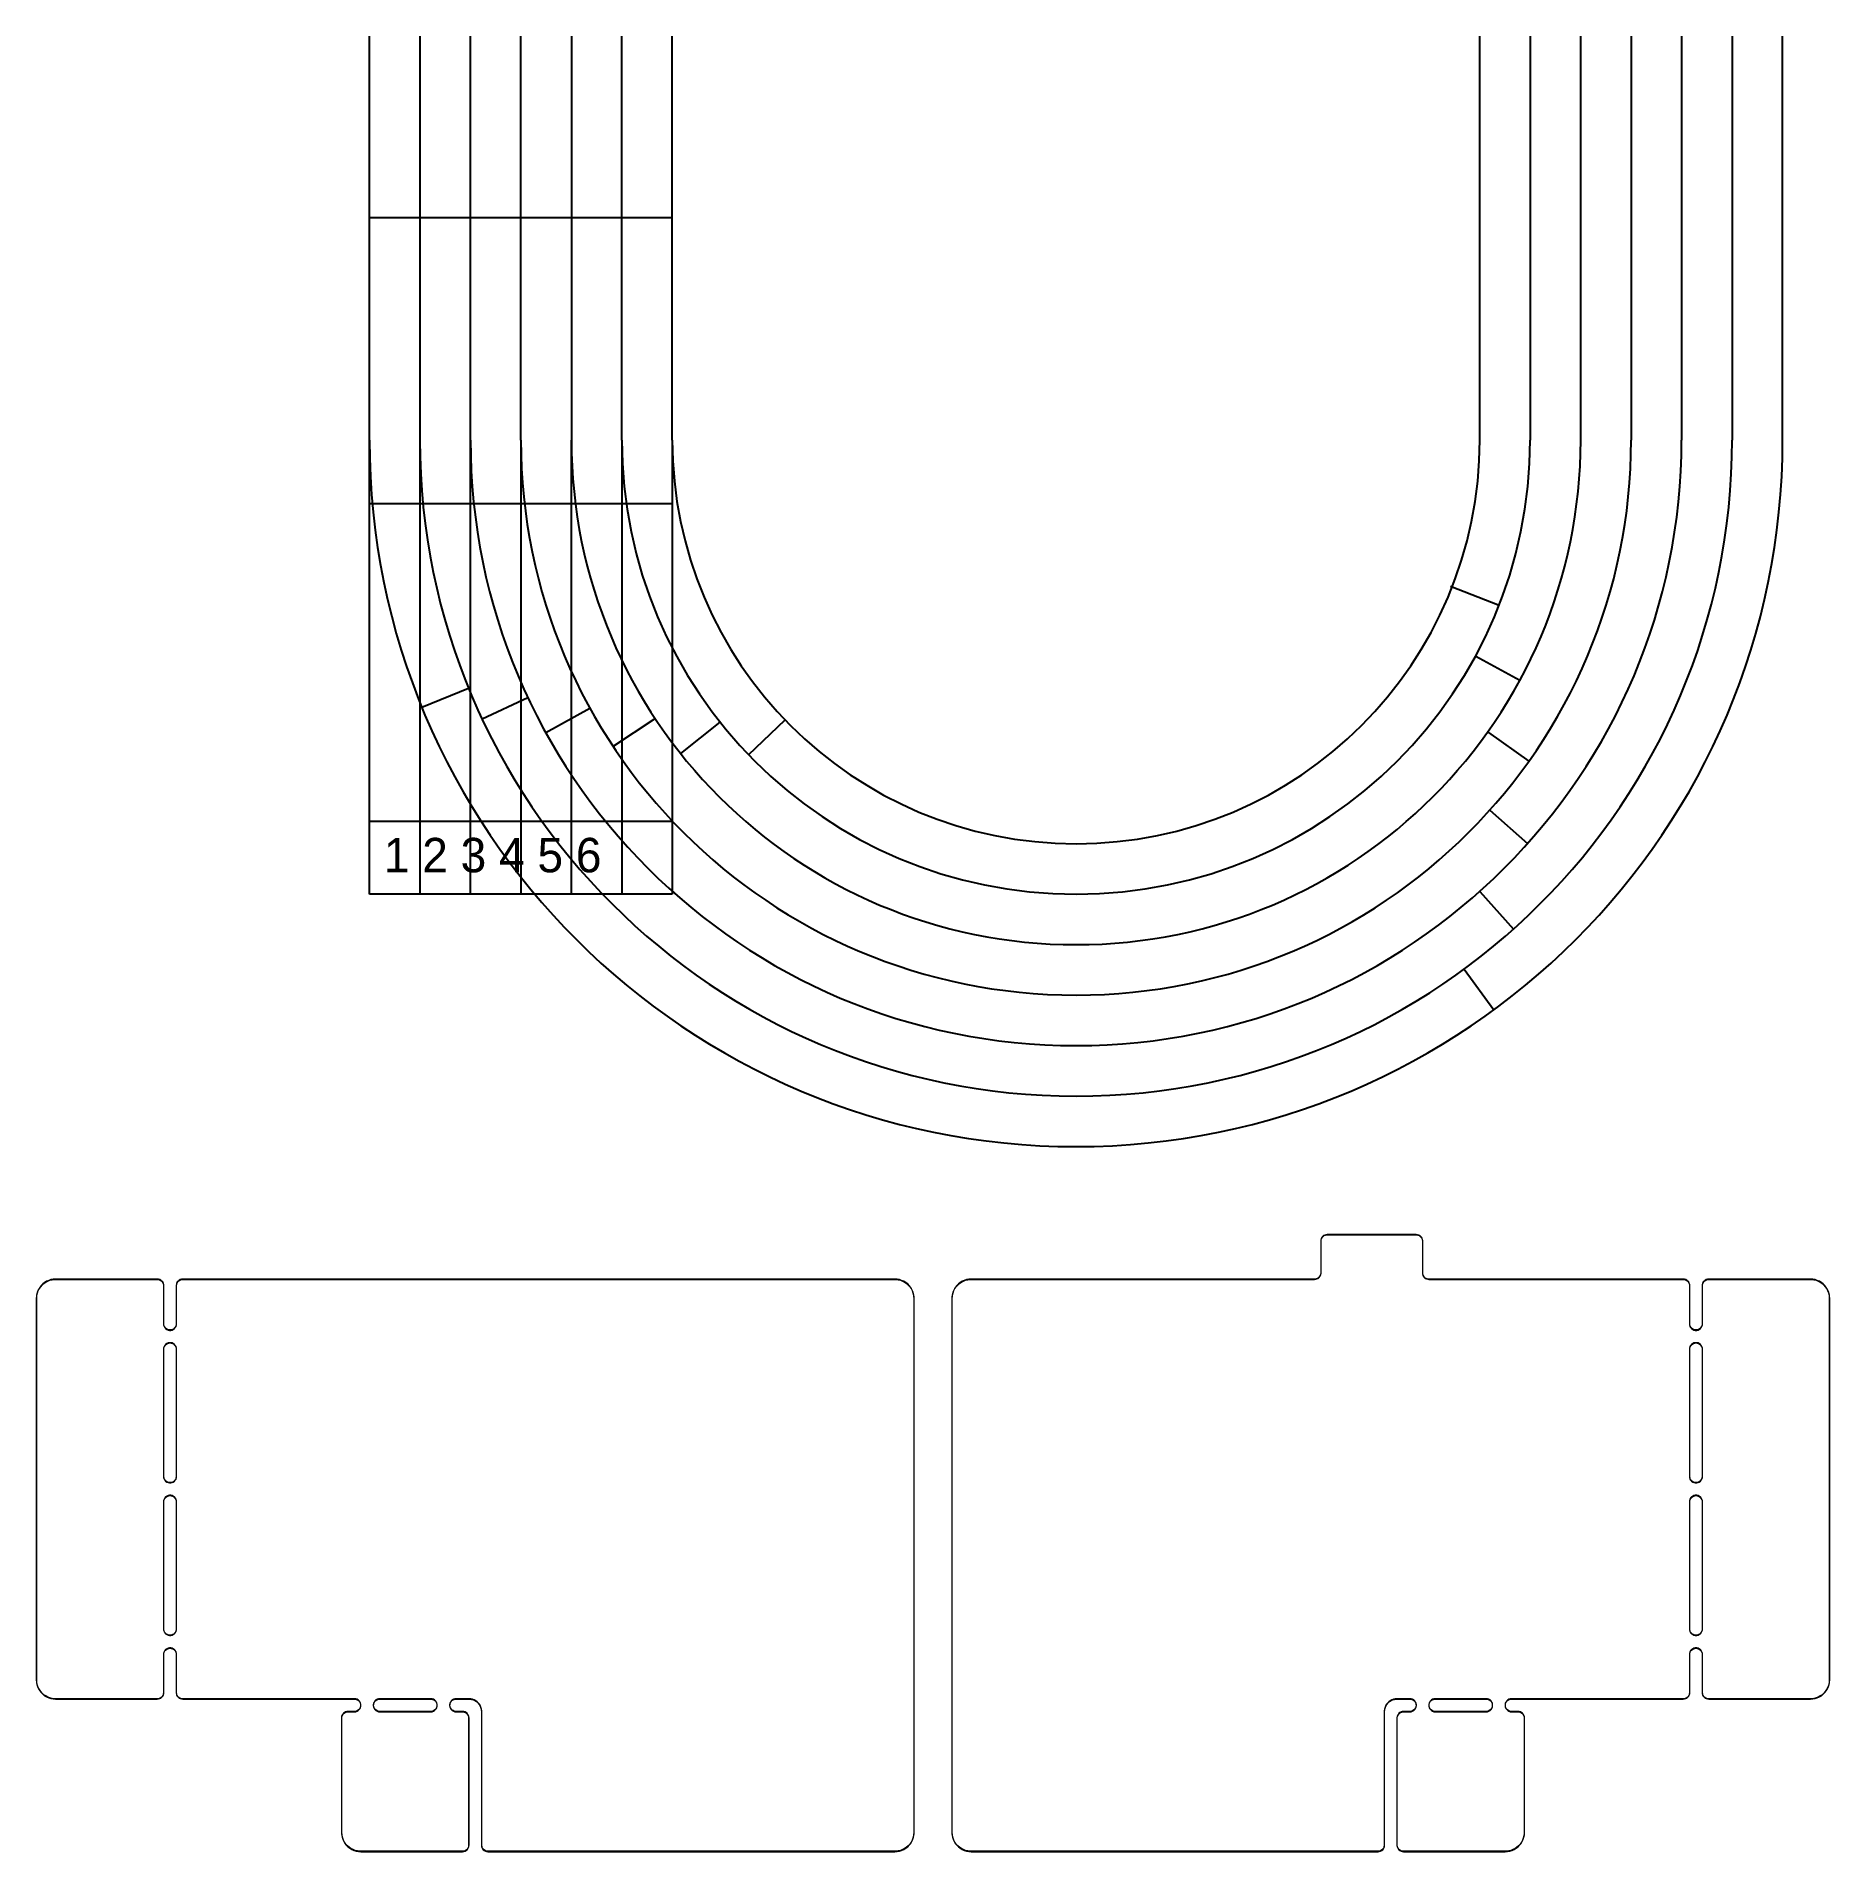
# Model space of a CAD drawing. Extents: x 59 to 283, y -176 to 50.
import ezdxf

# ---------------------------------------------------------------- set-up
doc = ezdxf.new("R2010")
doc.units = 0
doc.layers.add('pcb edge cut', color=3, linetype='CONTINUOUS', lineweight=5, true_color=0x00ff00)
doc.layers.add('silk', color=30, linetype='CONTINUOUS', lineweight=25, true_color=0xff7f00)
doc.styles.add('textstyle0', font='')
doc.styles.get('textstyle0').set_extended_font_data('URW Bookman')

msp = doc.modelspace()

# ---------------------------------------------------------------- texts
at = {"layer": 'silk', "insert": (102.59, -49.67), "char_height": 4, "attachment_point": 1, "line_spacing_factor": 2, "style": 'textstyle0'}
msp.add_mtext('\\H4.3;1 2 3 4 5 6', dxfattribs=at)

# ---------------------------------------------------------------- linework, layer by layer
at = {"layer": 'pcb edge cut', "linetype": 'CONTINUOUS'}
for p, q in [((219.61, -99.7), (219.56, -99.85)), ((219.68, -99.56), (219.61, -99.7)), ((219.63, -99.79), (219.68, -99.65)), ((219.79, -99.43), (219.68, -99.56)), ((219.68, -99.65), (219.77, -99.52)), ((219.77, -99.52), (219.87, -99.42)), ((219.91, -99.33), (219.79, -99.43)), ((219.87, -99.42), (220, -99.33)), ((220.05, -99.26), (219.91, -99.33)), ((220, -99.33), (220.14, -99.27)), ((220.21, -99.21), (220.05, -99.26)), ((220.14, -99.27), (220.29, -99.24)), ((220.36, -99.19), (220.21, -99.21)), ((220.29, -99.24), (220.36, -99.24)), ((220.36, -99.19), (220.36, -99.19)), ((231.48, -99.19), (220.36, -99.19)), ((220.36, -99.19), (220.36, -99.19)), ((220.36, -99.24), (231.48, -99.24)), ((231.64, -99.21), (231.48, -99.19)), ((231.48, -99.19), (231.48, -99.19)), ((231.48, -99.24), (231.48, -99.24)), ((231.48, -99.24), (231.55, -99.24)), ((231.48, -99.24), (231.48, -99.24)), ((231.48, -99.24), (231.48, -99.24)), ((231.55, -99.24), (231.7, -99.27)), ((231.79, -99.26), (231.64, -99.21)), ((231.7, -99.27), (231.84, -99.33)), ((231.93, -99.33), (231.79, -99.26)), ((231.84, -99.33), (231.97, -99.42)), ((232.06, -99.43), (231.93, -99.33)), ((231.97, -99.42), (232.07, -99.52)), ((232.16, -99.56), (232.06, -99.43)), ((232.07, -99.52), (232.16, -99.65)), ((232.23, -99.7), (232.16, -99.56)), ((232.16, -99.65), (232.22, -99.79)), ((232.28, -99.85), (232.23, -99.7)), ((219.56, -99.85), (219.55, -100.01)), ((219.55, -100.01), (219.55, -100.01)), ((219.55, -100.01), (219.55, -103.98)), ((219.6, -99.94), (219.63, -99.79)), ((219.6, -100.01), (219.6, -99.94)), ((219.6, -103.98), (219.6, -100.01)), ((219.6, -100.01), (219.6, -100.01)), ((232.22, -99.79), (232.25, -99.94)), ((232.25, -99.94), (232.25, -100.01)), ((232.25, -100.01), (232.25, -103.98)), ((232.3, -100.01), (232.28, -99.85)), ((232.3, -103.98), (232.3, -100.01)), ((219.52, -104.21), (219.46, -104.35)), ((219.55, -104.06), (219.52, -104.21)), ((219.53, -104.29), (219.58, -104.14)), ((219.55, -103.98), (219.55, -103.98)), ((219.55, -103.98), (219.55, -103.98)), ((219.55, -103.98), (219.55, -104.06)), ((219.58, -104.14), (219.6, -103.98)), ((219.6, -103.98), (219.6, -103.98)), ((219.6, -103.98), (219.6, -103.98)), ((232.25, -103.98), (232.25, -103.98)), ((232.25, -103.98), (232.25, -103.98)), ((232.25, -103.98), (232.26, -104.14)), ((232.26, -104.14), (232.31, -104.29)), ((232.3, -104.06), (232.3, -103.98)), ((232.3, -103.98), (232.3, -103.98)), ((232.3, -103.98), (232.3, -103.98)), ((232.33, -104.21), (232.3, -104.06)), ((232.38, -104.35), (232.33, -104.21)), ((59.36, -106.3), (59.28, -106.58)), ((59.29, -106.73), (59.36, -106.45)), ((59.48, -106.04), (59.36, -106.3)), ((59.36, -106.45), (59.46, -106.19)), ((59.46, -106.19), (59.59, -105.94)), ((59.63, -105.79), (59.48, -106.04)), ((59.59, -105.94), (59.76, -105.7)), ((59.81, -105.56), (59.63, -105.79)), ((59.76, -105.7), (59.95, -105.49)), ((60.02, -105.36), (59.81, -105.56)), ((59.95, -105.49), (60.16, -105.3)), ((60.25, -105.18), (60.02, -105.36)), ((60.16, -105.3), (60.39, -105.14)), ((60.5, -105.03), (60.25, -105.18)), ((60.39, -105.14), (60.65, -105)), ((60.76, -104.91), (60.5, -105.03)), ((60.65, -105), (60.91, -104.9)), ((61.04, -104.82), (60.76, -104.91)), ((60.91, -104.9), (61.19, -104.83)), ((61.32, -104.77), (61.04, -104.82)), ((61.19, -104.83), (61.47, -104.8)), ((61.61, -104.75), (61.32, -104.77)), ((61.47, -104.8), (61.61, -104.8)), ((74.31, -104.75), (61.61, -104.75)), ((61.61, -104.75), (61.61, -104.75)), ((61.61, -104.8), (74.31, -104.8)), ((74.47, -104.77), (74.31, -104.75)), ((74.31, -104.75), (74.31, -104.75)), ((74.31, -104.8), (74.31, -104.8)), ((74.31, -104.8), (74.31, -104.8)), ((74.31, -104.8), (74.39, -104.8)), ((74.39, -104.8), (74.54, -104.83)), ((74.63, -104.81), (74.47, -104.77)), ((74.54, -104.83), (74.68, -104.89)), ((74.77, -104.89), (74.63, -104.81)), ((74.68, -104.89), (74.8, -104.97)), ((74.89, -104.99), (74.77, -104.89)), ((74.8, -104.97), (74.91, -105.08)), ((75, -105.11), (74.89, -104.99)), ((74.91, -105.08), (75, -105.2)), ((75.07, -105.26), (75, -105.11)), ((75, -105.2), (75.05, -105.34)), ((75.05, -105.34), (75.08, -105.49)), ((75.12, -105.41), (75.07, -105.26)), ((75.08, -105.49), (75.08, -105.57)), ((75.08, -105.57), (75.08, -105.57)), ((75.08, -105.57), (75.08, -110.33)), ((75.13, -105.57), (75.12, -105.41)), ((75.13, -110.33), (75.13, -105.57)), ((75.13, -105.57), (75.13, -105.57)), ((76.69, -105.41), (76.67, -105.57)), ((76.67, -105.57), (76.67, -105.57)), ((76.67, -105.57), (76.67, -110.33)), ((76.73, -105.26), (76.69, -105.41)), ((76.72, -105.49), (76.75, -105.34)), ((76.72, -105.57), (76.72, -105.49)), ((76.72, -110.33), (76.72, -105.57)), ((76.72, -105.57), (76.72, -105.57)), ((76.81, -105.11), (76.73, -105.26)), ((76.75, -105.34), (76.81, -105.2)), ((76.91, -104.99), (76.81, -105.11)), ((76.81, -105.2), (76.89, -105.08)), ((76.89, -105.08), (77, -104.97)), ((77.03, -104.89), (76.91, -104.99)), ((77, -104.97), (77.13, -104.89)), ((77.18, -104.81), (77.03, -104.89)), ((77.13, -104.89), (77.27, -104.83)), ((77.33, -104.77), (77.18, -104.81)), ((77.27, -104.83), (77.41, -104.8)), ((77.49, -104.75), (77.33, -104.77)), ((77.41, -104.8), (77.49, -104.8)), ((107.65, -104.75), (77.49, -104.75)), ((77.49, -104.75), (77.49, -104.75)), ((77.49, -104.75), (77.49, -104.75)), ((77.49, -104.8), (107.65, -104.8)), ((166.39, -104.75), (107.65, -104.75)), ((107.65, -104.8), (166.39, -104.8)), ((166.68, -104.77), (166.39, -104.75)), ((166.39, -104.75), (166.39, -104.75)), ((166.39, -104.8), (166.39, -104.8)), ((166.39, -104.8), (166.39, -104.8)), ((166.39, -104.8), (166.53, -104.8)), ((166.53, -104.8), (166.82, -104.83)), ((166.97, -104.82), (166.68, -104.77)), ((166.82, -104.83), (167.09, -104.9)), ((167.24, -104.91), (166.97, -104.82)), ((167.09, -104.9), (167.36, -105)), ((167.51, -105.03), (167.24, -104.91)), ((167.36, -105), (167.61, -105.14)), ((167.76, -105.18), (167.51, -105.03)), ((167.61, -105.14), (167.85, -105.3)), ((167.99, -105.36), (167.76, -105.18)), ((167.85, -105.3), (168.06, -105.49)), ((168.19, -105.56), (167.99, -105.36)), ((168.06, -105.49), (168.25, -105.7)), ((168.37, -105.79), (168.19, -105.56)), ((168.25, -105.7), (168.41, -105.94)), ((168.52, -106.04), (168.37, -105.79)), ((168.41, -105.94), (168.54, -106.19)), ((168.64, -106.3), (168.52, -106.04)), ((168.54, -106.19), (168.64, -106.45)), ((168.73, -106.58), (168.64, -106.3)), ((168.64, -106.45), (168.71, -106.73)), ((173.66, -106.3), (173.58, -106.58)), ((173.59, -106.73), (173.66, -106.45)), ((173.78, -106.04), (173.66, -106.3)), ((173.66, -106.45), (173.76, -106.19)), ((173.76, -106.19), (173.89, -105.94)), ((173.93, -105.79), (173.78, -106.04)), ((173.89, -105.94), (174.06, -105.7)), ((174.11, -105.56), (173.93, -105.79)), ((174.06, -105.7), (174.25, -105.49)), ((174.32, -105.36), (174.11, -105.56)), ((174.25, -105.49), (174.46, -105.3)), ((174.55, -105.18), (174.32, -105.36)), ((174.46, -105.3), (174.69, -105.14)), ((174.8, -105.03), (174.55, -105.18)), ((174.69, -105.14), (174.95, -105)), ((175.06, -104.91), (174.8, -105.03)), ((174.95, -105), (175.21, -104.9)), ((175.34, -104.82), (175.06, -104.91)), ((175.21, -104.9), (175.49, -104.83)), ((175.62, -104.77), (175.34, -104.82)), ((175.49, -104.83), (175.77, -104.8)), ((175.91, -104.75), (175.62, -104.77)), ((175.77, -104.8), (175.91, -104.8)), ((218.78, -104.75), (175.91, -104.75)), ((175.91, -104.75), (175.91, -104.75)), ((175.91, -104.8), (175.91, -104.8)), ((175.91, -104.8), (218.78, -104.8)), ((218.85, -104.75), (218.78, -104.75)), ((218.78, -104.75), (218.78, -104.75)), ((218.78, -104.8), (218.94, -104.78)), ((218.78, -104.8), (218.78, -104.8)), ((219, -104.72), (218.85, -104.75)), ((218.94, -104.78), (219.09, -104.74)), ((219.14, -104.66), (219, -104.72)), ((219.09, -104.74), (219.23, -104.66)), ((219.27, -104.58), (219.14, -104.66)), ((219.23, -104.66), (219.36, -104.56)), ((219.37, -104.47), (219.27, -104.58)), ((219.36, -104.56), (219.46, -104.44)), ((219.46, -104.35), (219.37, -104.47)), ((219.46, -104.44), (219.53, -104.29)), ((232.31, -104.29), (232.38, -104.44)), ((232.47, -104.47), (232.38, -104.35)), ((232.38, -104.44), (232.49, -104.56)), ((232.57, -104.58), (232.47, -104.47)), ((232.49, -104.56), (232.61, -104.66)), ((232.7, -104.66), (232.57, -104.58)), ((232.61, -104.66), (232.75, -104.74)), ((232.84, -104.72), (232.7, -104.66)), ((232.75, -104.74), (232.91, -104.78)), ((232.99, -104.75), (232.84, -104.72)), ((232.91, -104.78), (233.06, -104.8)), ((233.06, -104.75), (232.99, -104.75)), ((264.81, -104.75), (233.06, -104.75)), ((233.06, -104.75), (233.06, -104.75)), ((233.06, -104.75), (233.06, -104.75)), ((233.06, -104.8), (233.06, -104.8)), ((233.06, -104.8), (233.06, -104.8)), ((233.06, -104.8), (264.81, -104.8)), ((264.97, -104.77), (264.81, -104.75)), ((264.81, -104.75), (264.81, -104.75)), ((264.81, -104.8), (264.89, -104.8)), ((264.89, -104.8), (265.04, -104.83)), ((265.13, -104.81), (264.97, -104.77)), ((265.04, -104.83), (265.18, -104.89)), ((265.27, -104.89), (265.13, -104.81)), ((265.18, -104.89), (265.3, -104.97)), ((265.39, -104.99), (265.27, -104.89)), ((265.3, -104.97), (265.41, -105.08)), ((265.5, -105.11), (265.39, -104.99)), ((265.41, -105.08), (265.5, -105.2)), ((265.57, -105.26), (265.5, -105.11)), ((265.5, -105.2), (265.55, -105.34)), ((265.55, -105.34), (265.58, -105.49)), ((265.62, -105.41), (265.57, -105.26)), ((265.58, -105.49), (265.58, -105.57)), ((265.58, -105.57), (265.58, -105.57)), ((265.58, -105.57), (265.58, -110.33)), ((265.63, -105.57), (265.62, -105.41)), ((265.63, -110.33), (265.63, -105.57)), ((265.63, -105.57), (265.63, -105.57)), ((267.19, -105.41), (267.17, -105.57)), ((267.17, -105.57), (267.17, -105.57)), ((267.17, -105.57), (267.17, -110.33)), ((267.23, -105.26), (267.19, -105.41)), ((267.22, -105.49), (267.25, -105.34)), ((267.22, -105.57), (267.22, -105.49)), ((267.22, -110.33), (267.22, -105.57)), ((267.22, -105.57), (267.22, -105.57)), ((267.31, -105.11), (267.23, -105.26)), ((267.25, -105.34), (267.31, -105.2)), ((267.41, -104.99), (267.31, -105.11)), ((267.31, -105.2), (267.39, -105.08)), ((267.39, -105.08), (267.5, -104.97)), ((267.53, -104.89), (267.41, -104.99)), ((267.5, -104.97), (267.63, -104.89)), ((267.68, -104.81), (267.53, -104.89)), ((267.63, -104.89), (267.77, -104.83)), ((267.83, -104.77), (267.68, -104.81)), ((267.77, -104.83), (267.91, -104.8)), ((267.99, -104.75), (267.83, -104.77)), ((267.91, -104.8), (267.99, -104.8)), ((280.69, -104.75), (267.99, -104.75)), ((267.99, -104.75), (267.99, -104.75)), ((267.99, -104.75), (267.99, -104.75)), ((267.99, -104.8), (280.69, -104.8)), ((280.98, -104.77), (280.69, -104.75)), ((280.69, -104.8), (280.83, -104.8)), ((280.83, -104.8), (281.12, -104.83)), ((281.27, -104.82), (280.98, -104.77)), ((281.12, -104.83), (281.39, -104.9)), ((281.54, -104.91), (281.27, -104.82)), ((281.39, -104.9), (281.66, -105)), ((281.81, -105.03), (281.54, -104.91)), ((281.66, -105), (281.91, -105.14)), ((282.06, -105.18), (281.81, -105.03)), ((281.91, -105.14), (282.15, -105.3)), ((282.29, -105.36), (282.06, -105.18)), ((282.15, -105.3), (282.36, -105.49)), ((282.49, -105.56), (282.29, -105.36)), ((282.36, -105.49), (282.55, -105.7)), ((282.67, -105.79), (282.49, -105.56)), ((282.55, -105.7), (282.71, -105.94)), ((282.82, -106.04), (282.67, -105.79)), ((282.71, -105.94), (282.84, -106.19)), ((282.94, -106.3), (282.82, -106.04)), ((282.84, -106.19), (282.94, -106.45)), ((283.03, -106.58), (282.94, -106.3)), ((282.94, -106.45), (283.01, -106.73)), ((59.23, -106.87), (59.21, -107.16)), ((59.21, -107.16), (59.21, -107.16)), ((59.21, -107.16), (59.21, -154.78)), ((59.28, -106.58), (59.23, -106.87)), ((59.26, -107.01), (59.29, -106.73)), ((59.26, -107.16), (59.26, -107.01)), ((59.26, -154.78), (59.26, -107.16)), ((59.26, -107.16), (59.26, -107.16)), ((168.71, -106.73), (168.75, -107.01)), ((168.78, -106.87), (168.73, -106.58)), ((168.75, -107.01), (168.75, -107.16)), ((168.75, -107.16), (168.75, -107.16)), ((168.75, -107.16), (168.75, -173.83)), ((168.8, -107.16), (168.78, -106.87)), ((168.8, -173.83), (168.8, -107.16)), ((168.8, -107.16), (168.8, -107.16)), ((173.53, -106.87), (173.51, -107.16)), ((173.51, -107.16), (173.51, -107.16)), ((173.51, -107.16), (173.51, -173.83)), ((173.58, -106.58), (173.53, -106.87)), ((173.56, -107.01), (173.59, -106.73)), ((173.56, -107.16), (173.56, -107.01)), ((173.56, -173.83), (173.56, -107.16)), ((173.56, -107.16), (173.56, -107.16)), ((283.01, -106.73), (283.05, -107.01)), ((283.08, -106.87), (283.03, -106.58)), ((283.05, -107.01), (283.05, -107.16)), ((283.05, -107.16), (283.05, -107.16)), ((283.05, -107.16), (283.05, -154.78)), ((283.1, -107.16), (283.08, -106.87)), ((283.1, -154.78), (283.1, -107.16)), ((283.1, -107.16), (283.1, -107.16)), ((75.08, -110.33), (75.1, -110.5)), ((75.1, -110.5), (75.15, -110.66)), ((75.13, -110.41), (75.13, -110.33)), ((75.17, -110.57), (75.13, -110.41)), ((75.15, -110.66), (75.24, -110.81)), ((75.23, -110.72), (75.17, -110.57)), ((75.33, -110.85), (75.23, -110.72)), ((75.24, -110.81), (75.35, -110.94)), ((75.45, -110.96), (75.33, -110.85)), ((75.35, -110.94), (75.49, -111.04)), ((75.59, -111.04), (75.45, -110.96)), ((75.49, -111.04), (75.65, -111.11)), ((75.74, -111.09), (75.59, -111.04)), ((76.22, -111.04), (76.06, -111.09)), ((76.16, -111.11), (76.31, -111.04)), ((76.36, -110.96), (76.22, -111.04)), ((76.31, -111.04), (76.45, -110.94)), ((76.48, -110.85), (76.36, -110.96)), ((76.45, -110.94), (76.56, -110.81)), ((76.57, -110.72), (76.48, -110.85)), ((76.56, -110.81), (76.65, -110.66)), ((76.64, -110.57), (76.57, -110.72)), ((76.67, -110.41), (76.64, -110.57)), ((76.65, -110.66), (76.7, -110.5)), ((76.67, -110.33), (76.67, -110.41)), ((76.7, -110.5), (76.72, -110.33)), ((265.58, -110.33), (265.6, -110.5)), ((265.6, -110.5), (265.65, -110.66)), ((265.63, -110.41), (265.63, -110.33)), ((265.67, -110.57), (265.63, -110.41)), ((265.65, -110.66), (265.74, -110.81)), ((265.73, -110.72), (265.67, -110.57)), ((265.83, -110.85), (265.73, -110.72)), ((265.74, -110.81), (265.85, -110.94)), ((265.95, -110.96), (265.83, -110.85)), ((265.85, -110.94), (265.99, -111.04)), ((266.09, -111.04), (265.95, -110.96)), ((265.99, -111.04), (266.15, -111.11)), ((266.24, -111.09), (266.09, -111.04)), ((266.72, -111.04), (266.56, -111.09)), ((266.66, -111.11), (266.81, -111.04)), ((266.86, -110.96), (266.72, -111.04)), ((266.81, -111.04), (266.95, -110.94)), ((266.98, -110.85), (266.86, -110.96)), ((266.95, -110.94), (267.06, -110.81)), ((267.07, -110.72), (266.98, -110.85)), ((267.06, -110.81), (267.15, -110.66)), ((267.14, -110.57), (267.07, -110.72)), ((267.17, -110.41), (267.14, -110.57)), ((267.15, -110.66), (267.2, -110.5)), ((267.17, -110.33), (267.17, -110.41)), ((267.2, -110.5), (267.22, -110.33)), ((75.15, -113.17), (75.1, -113.34)), ((75.13, -113.43), (75.17, -113.27)), ((75.24, -113.03), (75.15, -113.17)), ((75.17, -113.27), (75.23, -113.12)), ((75.23, -113.12), (75.33, -112.99)), ((75.35, -112.9), (75.24, -113.03)), ((75.33, -112.99), (75.45, -112.88)), ((75.49, -112.8), (75.35, -112.9)), ((75.45, -112.88), (75.59, -112.8)), ((75.65, -112.73), (75.49, -112.8)), ((75.59, -112.8), (75.74, -112.75)), ((75.65, -111.11), (75.82, -111.15)), ((75.82, -112.69), (75.65, -112.73)), ((75.9, -111.1), (75.74, -111.09)), ((75.74, -112.75), (75.9, -112.73)), ((75.82, -111.15), (75.99, -111.15)), ((75.99, -112.69), (75.82, -112.69)), ((76.06, -111.09), (75.9, -111.1)), ((75.9, -112.73), (76.06, -112.75)), ((75.99, -111.15), (76.16, -111.11)), ((76.16, -112.73), (75.99, -112.69)), ((76.06, -112.75), (76.22, -112.8)), ((76.31, -112.8), (76.16, -112.73)), ((76.22, -112.8), (76.36, -112.88)), ((76.45, -112.9), (76.31, -112.8)), ((76.36, -112.88), (76.48, -112.99)), ((76.56, -113.03), (76.45, -112.9)), ((76.48, -112.99), (76.57, -113.12)), ((76.65, -113.17), (76.56, -113.03)), ((76.57, -113.12), (76.64, -113.27)), ((76.64, -113.27), (76.67, -113.43)), ((76.7, -113.34), (76.65, -113.17)), ((265.65, -113.17), (265.6, -113.34)), ((265.63, -113.43), (265.67, -113.27)), ((265.74, -113.03), (265.65, -113.17)), ((265.67, -113.27), (265.73, -113.12)), ((265.73, -113.12), (265.83, -112.99)), ((265.85, -112.9), (265.74, -113.03)), ((265.83, -112.99), (265.95, -112.88)), ((265.99, -112.8), (265.85, -112.9)), ((265.95, -112.88), (266.09, -112.8)), ((266.15, -112.73), (265.99, -112.8)), ((266.09, -112.8), (266.24, -112.75)), ((266.15, -111.11), (266.32, -111.15)), ((266.32, -112.69), (266.15, -112.73)), ((266.4, -111.1), (266.24, -111.09)), ((266.24, -112.75), (266.4, -112.73)), ((266.32, -111.15), (266.49, -111.15)), ((266.49, -112.69), (266.32, -112.69)), ((266.56, -111.09), (266.4, -111.1)), ((266.4, -112.73), (266.56, -112.75)), ((266.49, -111.15), (266.66, -111.11)), ((266.66, -112.73), (266.49, -112.69)), ((266.56, -112.75), (266.72, -112.8)), ((266.81, -112.8), (266.66, -112.73)), ((266.72, -112.8), (266.86, -112.88)), ((266.95, -112.9), (266.81, -112.8)), ((266.86, -112.88), (266.98, -112.99)), ((267.06, -113.03), (266.95, -112.9)), ((266.98, -112.99), (267.07, -113.12)), ((267.15, -113.17), (267.06, -113.03)), ((267.07, -113.12), (267.14, -113.27)), ((267.14, -113.27), (267.17, -113.43)), ((267.2, -113.34), (267.15, -113.17)), ((75.1, -113.34), (75.08, -113.51)), ((75.08, -113.51), (75.08, -129.38)), ((75.13, -113.51), (75.13, -113.43)), ((75.13, -129.38), (75.13, -113.51)), ((76.67, -113.43), (76.67, -113.51)), ((76.67, -113.51), (76.67, -129.38)), ((76.72, -113.51), (76.7, -113.34)), ((76.72, -129.38), (76.72, -113.51)), ((265.6, -113.34), (265.58, -113.51)), ((265.58, -113.51), (265.58, -129.38)), ((265.63, -113.51), (265.63, -113.43)), ((265.63, -129.38), (265.63, -113.51)), ((267.17, -113.43), (267.17, -113.51)), ((267.17, -113.51), (267.17, -129.38)), ((267.22, -113.51), (267.2, -113.34)), ((267.22, -129.38), (267.22, -113.51)), ((75.08, -129.38), (75.1, -129.55)), ((75.1, -129.55), (75.15, -129.71)), ((75.13, -129.46), (75.13, -129.38)), ((75.17, -129.62), (75.13, -129.46)), ((75.15, -129.71), (75.24, -129.86)), ((75.23, -129.77), (75.17, -129.62)), ((75.33, -129.9), (75.23, -129.77)), ((75.24, -129.86), (75.35, -129.99)), ((75.45, -130.01), (75.33, -129.9)), ((75.35, -129.99), (75.49, -130.09)), ((75.59, -130.09), (75.45, -130.01)), ((75.49, -130.09), (75.65, -130.16)), ((75.74, -130.14), (75.59, -130.09)), ((75.65, -130.16), (75.82, -130.2)), ((75.9, -130.15), (75.74, -130.14)), ((75.82, -130.2), (75.99, -130.2)), ((76.06, -130.14), (75.9, -130.15)), ((75.99, -130.2), (76.16, -130.16)), ((76.22, -130.09), (76.06, -130.14)), ((76.16, -130.16), (76.31, -130.09)), ((76.36, -130.01), (76.22, -130.09)), ((76.31, -130.09), (76.45, -129.99)), ((76.48, -129.9), (76.36, -130.01)), ((76.45, -129.99), (76.56, -129.86)), ((76.57, -129.77), (76.48, -129.9)), ((76.56, -129.86), (76.65, -129.71)), ((76.64, -129.62), (76.57, -129.77)), ((76.67, -129.46), (76.64, -129.62)), ((76.65, -129.71), (76.7, -129.55)), ((76.67, -129.38), (76.67, -129.46)), ((76.7, -129.55), (76.72, -129.38)), ((265.58, -129.38), (265.6, -129.55)), ((265.6, -129.55), (265.65, -129.71)), ((265.63, -129.46), (265.63, -129.38)), ((265.67, -129.62), (265.63, -129.46)), ((265.65, -129.71), (265.74, -129.86)), ((265.73, -129.77), (265.67, -129.62)), ((265.83, -129.9), (265.73, -129.77)), ((265.74, -129.86), (265.85, -129.99)), ((265.95, -130.01), (265.83, -129.9)), ((265.85, -129.99), (265.99, -130.09)), ((266.09, -130.09), (265.95, -130.01)), ((265.99, -130.09), (266.15, -130.16)), ((266.24, -130.14), (266.09, -130.09)), ((266.15, -130.16), (266.32, -130.2)), ((266.4, -130.15), (266.24, -130.14)), ((266.32, -130.2), (266.49, -130.2)), ((266.56, -130.14), (266.4, -130.15)), ((266.49, -130.2), (266.66, -130.16)), ((266.72, -130.09), (266.56, -130.14)), ((266.66, -130.16), (266.81, -130.09)), ((266.86, -130.01), (266.72, -130.09)), ((266.81, -130.09), (266.95, -129.99)), ((266.98, -129.9), (266.86, -130.01)), ((266.95, -129.99), (267.06, -129.86)), ((267.07, -129.77), (266.98, -129.9)), ((267.06, -129.86), (267.15, -129.71)), ((267.14, -129.62), (267.07, -129.77)), ((267.17, -129.46), (267.14, -129.62)), ((267.15, -129.71), (267.2, -129.55)), ((267.17, -129.38), (267.17, -129.46)), ((267.2, -129.55), (267.22, -129.38)), ((75.1, -132.39), (75.08, -132.56)), ((75.08, -132.56), (75.08, -148.43)), ((75.15, -132.22), (75.1, -132.39)), ((75.13, -132.48), (75.17, -132.32)), ((75.13, -132.56), (75.13, -132.48)), ((75.13, -148.43), (75.13, -132.56)), ((75.24, -132.08), (75.15, -132.22)), ((75.17, -132.32), (75.23, -132.17)), ((75.23, -132.17), (75.33, -132.04)), ((75.35, -131.95), (75.24, -132.08)), ((75.33, -132.04), (75.45, -131.93)), ((75.49, -131.85), (75.35, -131.95)), ((75.45, -131.93), (75.59, -131.85)), ((75.65, -131.78), (75.49, -131.85)), ((75.59, -131.85), (75.74, -131.8)), ((75.82, -131.74), (75.65, -131.78)), ((75.74, -131.8), (75.9, -131.78)), ((75.99, -131.74), (75.82, -131.74)), ((75.9, -131.78), (76.06, -131.8)), ((76.16, -131.78), (75.99, -131.74)), ((76.06, -131.8), (76.22, -131.85)), ((76.31, -131.85), (76.16, -131.78)), ((76.22, -131.85), (76.36, -131.93)), ((76.45, -131.95), (76.31, -131.85)), ((76.36, -131.93), (76.48, -132.04)), ((76.56, -132.08), (76.45, -131.95)), ((76.48, -132.04), (76.57, -132.17)), ((76.65, -132.22), (76.56, -132.08)), ((76.57, -132.17), (76.64, -132.32)), ((76.64, -132.32), (76.67, -132.48)), ((76.7, -132.39), (76.65, -132.22)), ((76.67, -132.48), (76.67, -132.56)), ((76.67, -132.56), (76.67, -148.43)), ((76.72, -132.56), (76.7, -132.39)), ((76.72, -148.43), (76.72, -132.56)), ((265.6, -132.39), (265.58, -132.56)), ((265.58, -132.56), (265.58, -148.43)), ((265.65, -132.22), (265.6, -132.39)), ((265.63, -132.48), (265.67, -132.32)), ((265.63, -132.56), (265.63, -132.48)), ((265.63, -148.43), (265.63, -132.56)), ((265.74, -132.08), (265.65, -132.22)), ((265.67, -132.32), (265.73, -132.17)), ((265.73, -132.17), (265.83, -132.04)), ((265.85, -131.95), (265.74, -132.08)), ((265.83, -132.04), (265.95, -131.93)), ((265.99, -131.85), (265.85, -131.95)), ((265.95, -131.93), (266.09, -131.85)), ((266.15, -131.78), (265.99, -131.85)), ((266.09, -131.85), (266.24, -131.8)), ((266.32, -131.74), (266.15, -131.78)), ((266.24, -131.8), (266.4, -131.78)), ((266.49, -131.74), (266.32, -131.74)), ((266.4, -131.78), (266.56, -131.8)), ((266.66, -131.78), (266.49, -131.74)), ((266.56, -131.8), (266.72, -131.85)), ((266.81, -131.85), (266.66, -131.78)), ((266.72, -131.85), (266.86, -131.93)), ((266.95, -131.95), (266.81, -131.85)), ((266.86, -131.93), (266.98, -132.04)), ((267.06, -132.08), (266.95, -131.95)), ((266.98, -132.04), (267.07, -132.17)), ((267.15, -132.22), (267.06, -132.08)), ((267.07, -132.17), (267.14, -132.32)), ((267.14, -132.32), (267.17, -132.48)), ((267.2, -132.39), (267.15, -132.22)), ((267.17, -132.48), (267.17, -132.56)), ((267.17, -132.56), (267.17, -148.43)), ((267.22, -132.56), (267.2, -132.39)), ((267.22, -148.43), (267.22, -132.56)), ((75.08, -148.43), (75.1, -148.6)), ((75.1, -148.6), (75.15, -148.76)), ((75.13, -148.51), (75.13, -148.43)), ((75.17, -148.67), (75.13, -148.51)), ((75.15, -148.76), (75.24, -148.91)), ((75.23, -148.82), (75.17, -148.67)), ((75.33, -148.95), (75.23, -148.82)), ((75.24, -148.91), (75.35, -149.04)), ((75.45, -149.06), (75.33, -148.95)), ((75.35, -149.04), (75.49, -149.14)), ((75.59, -149.14), (75.45, -149.06)), ((75.49, -149.14), (75.65, -149.21)), ((75.74, -149.19), (75.59, -149.14)), ((75.65, -149.21), (75.82, -149.25)), ((75.9, -149.2), (75.74, -149.19)), ((75.82, -149.25), (75.99, -149.25)), ((76.06, -149.19), (75.9, -149.2)), ((75.99, -149.25), (76.16, -149.21)), ((76.22, -149.14), (76.06, -149.19)), ((76.16, -149.21), (76.31, -149.14)), ((76.36, -149.06), (76.22, -149.14)), ((76.31, -149.14), (76.45, -149.04)), ((76.48, -148.95), (76.36, -149.06)), ((76.45, -149.04), (76.56, -148.91)), ((76.57, -148.82), (76.48, -148.95)), ((76.56, -148.91), (76.65, -148.76)), ((76.64, -148.67), (76.57, -148.82)), ((76.67, -148.51), (76.64, -148.67)), ((76.65, -148.76), (76.7, -148.6)), ((76.67, -148.43), (76.67, -148.51)), ((76.7, -148.6), (76.72, -148.43)), ((265.58, -148.43), (265.6, -148.6)), ((265.6, -148.6), (265.65, -148.76)), ((265.63, -148.51), (265.63, -148.43)), ((265.67, -148.67), (265.63, -148.51)), ((265.65, -148.76), (265.74, -148.91)), ((265.73, -148.82), (265.67, -148.67)), ((265.83, -148.95), (265.73, -148.82)), ((265.74, -148.91), (265.85, -149.04)), ((265.95, -149.06), (265.83, -148.95)), ((265.85, -149.04), (265.99, -149.14)), ((266.09, -149.14), (265.95, -149.06)), ((265.99, -149.14), (266.15, -149.21)), ((266.24, -149.19), (266.09, -149.14)), ((266.15, -149.21), (266.32, -149.25)), ((266.4, -149.2), (266.24, -149.19)), ((266.32, -149.25), (266.49, -149.25)), ((266.56, -149.19), (266.4, -149.2)), ((266.49, -149.25), (266.66, -149.21)), ((266.72, -149.14), (266.56, -149.19)), ((266.66, -149.21), (266.81, -149.14)), ((266.86, -149.06), (266.72, -149.14)), ((266.81, -149.14), (266.95, -149.04)), ((266.98, -148.95), (266.86, -149.06)), ((266.95, -149.04), (267.06, -148.91)), ((267.07, -148.82), (266.98, -148.95)), ((267.06, -148.91), (267.15, -148.76)), ((267.14, -148.67), (267.07, -148.82)), ((267.17, -148.51), (267.14, -148.67)), ((267.15, -148.76), (267.2, -148.6)), ((267.17, -148.43), (267.17, -148.51)), ((267.2, -148.6), (267.22, -148.43)), ((75.1, -151.44), (75.08, -151.61)), ((75.08, -151.61), (75.08, -156.37)), ((75.15, -151.27), (75.1, -151.44)), ((75.13, -151.53), (75.17, -151.37)), ((75.13, -151.61), (75.13, -151.53)), ((75.13, -156.37), (75.13, -151.61)), ((75.24, -151.13), (75.15, -151.27)), ((75.17, -151.37), (75.23, -151.22)), ((75.23, -151.22), (75.33, -151.09)), ((75.35, -151), (75.24, -151.13)), ((75.33, -151.09), (75.45, -150.98)), ((75.49, -150.9), (75.35, -151)), ((75.45, -150.98), (75.59, -150.9)), ((75.65, -150.83), (75.49, -150.9)), ((75.59, -150.9), (75.74, -150.85)), ((75.82, -150.79), (75.65, -150.83)), ((75.74, -150.85), (75.9, -150.83)), ((75.99, -150.79), (75.82, -150.79)), ((75.9, -150.83), (76.06, -150.85)), ((76.16, -150.83), (75.99, -150.79)), ((76.06, -150.85), (76.22, -150.9)), ((76.31, -150.9), (76.16, -150.83)), ((76.22, -150.9), (76.36, -150.98)), ((76.45, -151), (76.31, -150.9)), ((76.36, -150.98), (76.48, -151.09)), ((76.56, -151.13), (76.45, -151)), ((76.48, -151.09), (76.57, -151.22)), ((76.65, -151.27), (76.56, -151.13)), ((76.57, -151.22), (76.64, -151.37)), ((76.64, -151.37), (76.67, -151.53)), ((76.7, -151.44), (76.65, -151.27)), ((76.67, -151.53), (76.67, -151.61)), ((76.67, -151.61), (76.67, -156.37)), ((76.72, -151.61), (76.7, -151.44)), ((76.72, -156.37), (76.72, -151.61)), ((265.6, -151.44), (265.58, -151.61)), ((265.58, -151.61), (265.58, -156.37)), ((265.65, -151.27), (265.6, -151.44)), ((265.63, -151.53), (265.67, -151.37)), ((265.63, -151.61), (265.63, -151.53)), ((265.63, -156.37), (265.63, -151.61)), ((265.74, -151.13), (265.65, -151.27)), ((265.67, -151.37), (265.73, -151.22)), ((265.73, -151.22), (265.83, -151.09)), ((265.85, -151), (265.74, -151.13)), ((265.83, -151.09), (265.95, -150.98)), ((265.99, -150.9), (265.85, -151)), ((265.95, -150.98), (266.09, -150.9)), ((266.15, -150.83), (265.99, -150.9)), ((266.09, -150.9), (266.24, -150.85)), ((266.32, -150.79), (266.15, -150.83)), ((266.24, -150.85), (266.4, -150.83)), ((266.49, -150.79), (266.32, -150.79)), ((266.4, -150.83), (266.56, -150.85)), ((266.66, -150.83), (266.49, -150.79)), ((266.56, -150.85), (266.72, -150.9)), ((266.81, -150.9), (266.66, -150.83)), ((266.72, -150.9), (266.86, -150.98)), ((266.95, -151), (266.81, -150.9)), ((266.86, -150.98), (266.98, -151.09)), ((267.06, -151.13), (266.95, -151)), ((266.98, -151.09), (267.07, -151.22)), ((267.15, -151.27), (267.06, -151.13)), ((267.07, -151.22), (267.14, -151.37)), ((267.14, -151.37), (267.17, -151.53)), ((267.2, -151.44), (267.15, -151.27)), ((267.17, -151.53), (267.17, -151.61)), ((267.17, -151.61), (267.17, -156.37)), ((267.22, -151.61), (267.2, -151.44)), ((267.22, -156.37), (267.22, -151.61)), ((59.21, -154.78), (59.23, -155.07)), ((59.23, -155.07), (59.28, -155.36)), ((59.26, -154.92), (59.26, -154.78)), ((59.26, -154.78), (59.26, -154.78)), ((59.29, -155.21), (59.26, -154.92)), ((59.28, -155.36), (59.36, -155.63)), ((59.36, -155.48), (59.29, -155.21)), ((59.46, -155.75), (59.36, -155.48)), ((59.36, -155.63), (59.48, -155.9)), ((59.59, -156), (59.46, -155.75)), ((59.48, -155.9), (59.63, -156.15)), ((59.76, -156.24), (59.59, -156)), ((59.63, -156.15), (59.81, -156.38)), ((59.95, -156.45), (59.76, -156.24)), ((59.81, -156.38), (60.02, -156.58)), ((75.08, -156.37), (75.08, -156.44)), ((75.12, -156.53), (75.13, -156.37)), ((75.13, -156.37), (75.13, -156.37)), ((75.13, -156.37), (75.13, -156.37)), ((76.67, -156.37), (76.69, -156.53)), ((76.72, -156.44), (76.72, -156.37)), ((76.72, -156.37), (76.72, -156.37)), ((76.72, -156.37), (76.72, -156.37)), ((265.58, -156.37), (265.58, -156.44)), ((265.62, -156.53), (265.63, -156.37)), ((265.63, -156.37), (265.63, -156.37)), ((265.63, -156.37), (265.63, -156.37)), ((267.17, -156.37), (267.17, -156.37)), ((267.17, -156.37), (267.17, -156.37)), ((267.17, -156.37), (267.19, -156.53)), ((267.22, -156.44), (267.22, -156.37)), ((282.29, -156.58), (282.49, -156.38)), ((282.55, -156.24), (282.36, -156.45)), ((282.49, -156.38), (282.67, -156.15)), ((282.71, -156), (282.55, -156.24)), ((282.67, -156.15), (282.82, -155.9)), ((282.84, -155.75), (282.71, -156)), ((282.82, -155.9), (282.94, -155.63)), ((282.94, -155.48), (282.84, -155.75)), ((283.01, -155.21), (282.94, -155.48)), ((282.94, -155.63), (283.03, -155.36)), ((283.05, -154.92), (283.01, -155.21)), ((283.03, -155.36), (283.08, -155.07)), ((283.05, -154.78), (283.05, -154.92)), ((283.08, -155.07), (283.1, -154.78)), ((283.1, -154.78), (283.1, -154.78)), ((60.16, -156.64), (59.95, -156.45)), ((60.02, -156.58), (60.25, -156.76)), ((60.39, -156.8), (60.16, -156.64)), ((60.25, -156.76), (60.5, -156.91)), ((60.65, -156.93), (60.39, -156.8)), ((60.5, -156.91), (60.76, -157.03)), ((60.91, -157.03), (60.65, -156.93)), ((60.76, -157.03), (61.04, -157.12)), ((61.19, -157.1), (60.91, -157.03)), ((61.04, -157.12), (61.32, -157.17)), ((61.47, -157.14), (61.19, -157.1)), ((61.32, -157.17), (61.61, -157.19)), ((61.61, -157.14), (61.47, -157.14)), ((74.31, -157.14), (61.61, -157.14)), ((61.61, -157.14), (61.61, -157.14)), ((61.61, -157.19), (61.61, -157.19)), ((61.61, -157.19), (61.61, -157.19)), ((61.61, -157.19), (74.31, -157.19)), ((74.39, -157.14), (74.31, -157.14)), ((74.31, -157.19), (74.47, -157.17)), ((74.31, -157.19), (74.31, -157.19)), ((74.31, -157.19), (74.31, -157.19)), ((74.54, -157.11), (74.39, -157.14)), ((74.47, -157.17), (74.63, -157.13)), ((74.68, -157.05), (74.54, -157.11)), ((74.63, -157.13), (74.77, -157.05)), ((74.8, -156.97), (74.68, -157.05)), ((74.77, -157.05), (74.89, -156.95)), ((74.91, -156.86), (74.8, -156.97)), ((74.89, -156.95), (75, -156.82)), ((75, -156.73), (74.91, -156.86)), ((75.05, -156.59), (75, -156.73)), ((75, -156.82), (75.07, -156.68)), ((75.08, -156.44), (75.05, -156.59)), ((75.07, -156.68), (75.12, -156.53)), ((76.69, -156.53), (76.73, -156.68)), ((76.75, -156.59), (76.72, -156.44)), ((76.73, -156.68), (76.81, -156.82)), ((76.81, -156.73), (76.75, -156.59)), ((76.89, -156.86), (76.81, -156.73)), ((76.81, -156.82), (76.91, -156.95)), ((77, -156.97), (76.89, -156.86)), ((76.91, -156.95), (77.03, -157.05)), ((77.13, -157.05), (77, -156.97)), ((77.03, -157.05), (77.18, -157.13)), ((77.27, -157.11), (77.13, -157.05)), ((77.18, -157.13), (77.33, -157.17)), ((77.41, -157.14), (77.27, -157.11)), ((77.33, -157.17), (77.49, -157.19)), ((77.49, -157.14), (77.41, -157.14)), ((98.92, -157.14), (77.49, -157.14)), ((77.49, -157.14), (77.49, -157.14)), ((77.49, -157.14), (77.49, -157.14)), ((77.49, -157.19), (77.49, -157.19)), ((77.49, -157.19), (77.49, -157.19)), ((77.49, -157.19), (98.92, -157.19)), ((99.09, -157.16), (98.92, -157.14)), ((98.92, -157.14), (98.92, -157.14)), ((98.92, -157.19), (98.92, -157.19)), ((98.92, -157.19), (99, -157.19)), ((99, -157.19), (99.16, -157.22)), ((99.25, -157.21), (99.09, -157.16)), ((99.16, -157.22), (99.31, -157.29)), ((99.31, -158.63), (99.16, -158.69)), ((99.4, -157.29), (99.25, -157.21)), ((99.25, -158.7), (99.4, -158.62)), ((99.31, -157.29), (99.44, -157.38)), ((99.44, -158.53), (99.31, -158.63)), ((99.53, -157.41), (99.4, -157.29)), ((99.4, -158.62), (99.53, -158.5)), ((99.44, -157.38), (99.55, -157.5)), ((99.55, -158.41), (99.44, -158.53)), ((99.63, -157.55), (99.53, -157.41)), ((99.53, -158.5), (99.63, -158.37)), ((99.55, -157.5), (99.63, -157.64)), ((99.63, -158.27), (99.55, -158.41)), ((99.7, -157.7), (99.63, -157.55)), ((99.63, -157.64), (99.68, -157.8)), ((99.68, -158.12), (99.63, -158.27)), ((99.63, -158.37), (99.7, -158.21)), ((99.68, -157.8), (99.69, -157.96)), ((99.69, -157.96), (99.68, -158.12)), ((99.74, -157.87), (99.7, -157.7)), ((99.7, -158.21), (99.74, -158.04)), ((99.74, -158.04), (99.74, -157.87)), ((101.32, -157.7), (101.28, -157.87)), ((101.28, -157.87), (101.28, -158.04)), ((101.28, -158.04), (101.32, -158.21)), ((101.39, -157.55), (101.32, -157.7)), ((101.32, -157.96), (101.34, -157.8)), ((101.34, -158.12), (101.32, -157.96)), ((101.32, -158.21), (101.39, -158.37)), ((101.34, -157.8), (101.39, -157.64)), ((101.39, -158.27), (101.34, -158.12)), ((101.49, -157.41), (101.39, -157.55)), ((101.39, -157.64), (101.47, -157.5)), ((101.47, -158.41), (101.39, -158.27)), ((101.39, -158.37), (101.49, -158.5)), ((101.47, -157.5), (101.58, -157.38)), ((101.58, -158.53), (101.47, -158.41)), ((101.61, -157.29), (101.49, -157.41)), ((101.49, -158.5), (101.61, -158.62)), ((101.58, -157.38), (101.71, -157.29)), ((101.71, -158.63), (101.58, -158.53)), ((101.76, -157.21), (101.61, -157.29)), ((101.61, -158.62), (101.76, -158.7)), ((101.71, -157.29), (101.86, -157.22)), ((101.86, -158.69), (101.71, -158.63)), ((101.93, -157.16), (101.76, -157.21)), ((101.86, -157.22), (102.02, -157.19)), ((102.1, -157.14), (101.93, -157.16)), ((102.02, -157.19), (102.1, -157.19)), ((102.1, -157.14), (102.1, -157.14)), ((108.45, -157.14), (102.1, -157.14)), ((102.1, -157.14), (102.1, -157.14)), ((102.1, -157.19), (108.45, -157.19)), ((108.62, -157.16), (108.45, -157.14)), ((108.45, -157.14), (108.45, -157.14)), ((108.45, -157.19), (108.45, -157.19)), ((108.45, -157.19), (108.53, -157.19)), ((108.53, -157.19), (108.68, -157.22)), ((108.78, -157.21), (108.62, -157.16)), ((108.68, -157.22), (108.83, -157.29)), ((108.83, -158.63), (108.68, -158.69)), ((108.93, -157.29), (108.78, -157.21)), ((108.78, -158.7), (108.93, -158.62)), ((108.83, -157.29), (108.96, -157.38)), ((108.96, -158.53), (108.83, -158.63)), ((109.05, -157.41), (108.93, -157.29)), ((108.93, -158.62), (109.05, -158.5)), ((108.96, -157.38), (109.07, -157.5)), ((109.07, -158.41), (108.96, -158.53)), ((109.16, -157.55), (109.05, -157.41)), ((109.05, -158.5), (109.16, -158.37)), ((109.07, -157.5), (109.15, -157.64)), ((109.15, -158.27), (109.07, -158.41)), ((109.15, -157.64), (109.2, -157.8)), ((109.2, -158.12), (109.15, -158.27)), ((109.22, -157.7), (109.16, -157.55)), ((109.16, -158.37), (109.22, -158.21)), ((109.2, -157.8), (109.22, -157.96)), ((109.22, -157.96), (109.2, -158.12)), ((109.26, -157.87), (109.22, -157.7)), ((109.22, -158.21), (109.26, -158.04)), ((109.26, -158.04), (109.26, -157.87)), ((110.84, -157.7), (110.81, -157.87)), ((110.81, -157.87), (110.81, -158.04)), ((110.81, -158.04), (110.84, -158.21)), ((110.91, -157.55), (110.84, -157.7)), ((110.84, -158.21), (110.91, -158.37)), ((110.85, -157.96), (110.87, -157.8)), ((110.87, -158.12), (110.85, -157.96)), ((110.87, -157.8), (110.91, -157.64)), ((110.91, -158.27), (110.87, -158.12)), ((111.01, -157.41), (110.91, -157.55)), ((110.91, -157.64), (111, -157.5)), ((111, -158.41), (110.91, -158.27)), ((110.91, -158.37), (111.01, -158.5)), ((111, -157.5), (111.1, -157.38)), ((111.1, -158.53), (111, -158.41)), ((111.14, -157.29), (111.01, -157.41)), ((111.01, -158.5), (111.14, -158.62)), ((111.1, -157.38), (111.23, -157.29)), ((111.23, -158.63), (111.1, -158.53)), ((111.29, -157.21), (111.14, -157.29)), ((111.14, -158.62), (111.29, -158.7)), ((111.23, -157.29), (111.38, -157.22)), ((111.38, -158.69), (111.23, -158.63)), ((111.45, -157.16), (111.29, -157.21)), ((111.38, -157.22), (111.54, -157.19)), ((111.62, -157.14), (111.45, -157.16)), ((111.54, -157.19), (111.62, -157.19)), ((113.21, -157.14), (111.62, -157.14)), ((111.62, -157.14), (111.62, -157.14)), ((111.62, -157.14), (111.62, -157.14)), ((111.62, -157.19), (113.21, -157.19)), ((113.44, -157.15), (113.21, -157.14)), ((113.21, -157.14), (113.21, -157.14)), ((113.21, -157.19), (113.32, -157.19)), ((113.32, -157.19), (113.54, -157.22)), ((113.66, -157.2), (113.44, -157.15)), ((113.54, -157.22), (113.76, -157.28)), ((113.88, -157.28), (113.66, -157.2)), ((113.76, -157.28), (113.96, -157.38)), ((114.08, -157.39), (113.88, -157.28)), ((113.96, -157.38), (114.15, -157.5)), ((114.26, -157.53), (114.08, -157.39)), ((114.15, -157.5), (114.32, -157.64)), ((114.43, -157.69), (114.26, -157.53)), ((114.32, -157.64), (114.46, -157.81)), ((114.57, -157.88), (114.43, -157.69)), ((114.46, -157.81), (114.58, -158)), ((114.68, -158.08), (114.57, -157.88)), ((114.58, -158), (114.68, -158.2)), ((114.76, -158.3), (114.68, -158.08)), ((114.68, -158.2), (114.74, -158.42)), ((114.74, -158.42), (114.77, -158.64)), ((114.8, -158.52), (114.76, -158.3)), ((114.77, -158.64), (114.77, -158.75)), ((114.82, -158.75), (114.8, -158.52)), ((227.5, -158.52), (227.48, -158.75)), ((227.55, -158.3), (227.5, -158.52)), ((227.53, -158.64), (227.57, -158.42)), ((227.53, -158.75), (227.53, -158.64)), ((227.63, -158.08), (227.55, -158.3)), ((227.57, -158.42), (227.63, -158.2)), ((227.74, -157.88), (227.63, -158.08)), ((227.63, -158.2), (227.72, -158)), ((227.72, -158), (227.84, -157.81)), ((227.88, -157.69), (227.74, -157.88)), ((227.84, -157.81), (227.99, -157.64)), ((228.04, -157.53), (227.88, -157.69)), ((227.99, -157.64), (228.16, -157.5)), ((228.22, -157.39), (228.04, -157.53)), ((228.16, -157.5), (228.35, -157.38)), ((228.43, -157.28), (228.22, -157.39)), ((228.35, -157.38), (228.55, -157.28)), ((228.64, -157.2), (228.43, -157.28)), ((228.55, -157.28), (228.76, -157.22)), ((228.87, -157.15), (228.64, -157.2)), ((228.76, -157.22), (228.98, -157.19)), ((229.1, -157.14), (228.87, -157.15)), ((228.98, -157.19), (229.1, -157.19)), ((230.68, -157.14), (229.1, -157.14)), ((229.1, -157.19), (230.68, -157.19)), ((230.85, -157.16), (230.68, -157.14)), ((230.68, -157.14), (230.68, -157.14)), ((230.68, -157.19), (230.68, -157.19)), ((230.68, -157.19), (230.76, -157.19)), ((230.76, -157.19), (230.92, -157.22)), ((231.02, -157.21), (230.85, -157.16)), ((230.92, -157.22), (231.07, -157.29)), ((231.07, -158.63), (230.92, -158.69)), ((231.16, -157.29), (231.02, -157.21)), ((231.02, -158.7), (231.16, -158.62)), ((231.07, -157.29), (231.2, -157.38)), ((231.2, -158.53), (231.07, -158.63)), ((231.29, -157.41), (231.16, -157.29)), ((231.16, -158.62), (231.29, -158.5)), ((231.2, -157.38), (231.31, -157.5)), ((231.31, -158.41), (231.2, -158.53)), ((231.39, -157.55), (231.29, -157.41)), ((231.29, -158.5), (231.39, -158.37)), ((231.31, -157.5), (231.39, -157.64)), ((231.39, -158.27), (231.31, -158.41)), ((231.46, -157.7), (231.39, -157.55)), ((231.39, -157.64), (231.44, -157.8)), ((231.44, -158.12), (231.39, -158.27)), ((231.39, -158.37), (231.46, -158.21)), ((231.44, -157.8), (231.46, -157.96)), ((231.46, -157.96), (231.44, -158.12)), ((231.5, -157.87), (231.46, -157.7)), ((231.46, -158.21), (231.5, -158.04)), ((231.5, -158.04), (231.5, -157.87)), ((233.08, -157.7), (233.04, -157.87)), ((233.04, -157.87), (233.04, -158.04)), ((233.04, -158.04), (233.08, -158.21)), ((233.15, -157.55), (233.08, -157.7)), ((233.08, -158.21), (233.15, -158.37)), ((233.09, -157.96), (233.1, -157.8)), ((233.1, -158.12), (233.09, -157.96)), ((233.1, -157.8), (233.15, -157.64)), ((233.15, -158.27), (233.1, -158.12)), ((233.25, -157.41), (233.15, -157.55)), ((233.15, -157.64), (233.23, -157.5)), ((233.23, -158.41), (233.15, -158.27)), ((233.15, -158.37), (233.25, -158.5)), ((233.23, -157.5), (233.34, -157.38)), ((233.34, -158.53), (233.23, -158.41)), ((233.38, -157.29), (233.25, -157.41)), ((233.25, -158.5), (233.38, -158.62)), ((233.34, -157.38), (233.47, -157.29)), ((233.47, -158.63), (233.34, -158.53)), ((233.53, -157.21), (233.38, -157.29)), ((233.38, -158.62), (233.53, -158.7)), ((233.47, -157.29), (233.62, -157.22)), ((233.62, -158.69), (233.47, -158.63)), ((233.69, -157.16), (233.53, -157.21)), ((233.62, -157.22), (233.78, -157.19)), ((233.86, -157.14), (233.69, -157.16)), ((233.78, -157.19), (233.86, -157.19)), ((240.21, -157.14), (233.86, -157.14)), ((233.86, -157.19), (240.21, -157.19)), ((240.38, -157.16), (240.21, -157.14)), ((240.21, -157.14), (240.21, -157.14)), ((240.21, -157.19), (240.21, -157.19)), ((240.21, -157.19), (240.29, -157.19)), ((240.29, -157.19), (240.45, -157.22)), ((240.54, -157.21), (240.38, -157.16)), ((240.45, -157.22), (240.6, -157.29)), ((240.6, -158.63), (240.45, -158.69)), ((240.69, -157.29), (240.54, -157.21)), ((240.54, -158.7), (240.69, -158.62)), ((240.6, -157.29), (240.73, -157.38)), ((240.73, -158.53), (240.6, -158.63)), ((240.82, -157.41), (240.69, -157.29)), ((240.69, -158.62), (240.82, -158.5)), ((240.73, -157.38), (240.83, -157.5)), ((240.83, -158.41), (240.73, -158.53)), ((240.92, -157.55), (240.82, -157.41)), ((240.82, -158.5), (240.92, -158.37)), ((240.83, -157.5), (240.91, -157.64)), ((240.91, -158.27), (240.83, -158.41)), ((240.91, -157.64), (240.96, -157.8)), ((240.96, -158.12), (240.91, -158.27)), ((240.99, -157.7), (240.92, -157.55)), ((240.92, -158.37), (240.99, -158.21)), ((240.96, -157.8), (240.98, -157.96)), ((240.98, -157.96), (240.96, -158.12)), ((241.02, -157.87), (240.99, -157.7)), ((240.99, -158.21), (241.02, -158.04)), ((241.02, -158.04), (241.02, -157.87)), ((242.6, -157.7), (242.57, -157.87)), ((242.57, -157.87), (242.57, -158.04)), ((242.57, -158.04), (242.6, -158.21)), ((242.67, -157.55), (242.6, -157.7)), ((242.6, -158.21), (242.67, -158.37)), ((242.61, -157.96), (242.63, -157.8)), ((242.63, -158.12), (242.61, -157.96)), ((242.63, -157.8), (242.68, -157.64)), ((242.68, -158.27), (242.63, -158.12)), ((242.78, -157.41), (242.67, -157.55)), ((242.67, -158.37), (242.78, -158.5)), ((242.68, -157.64), (242.76, -157.5)), ((242.76, -158.41), (242.68, -158.27)), ((242.76, -157.5), (242.87, -157.38)), ((242.87, -158.53), (242.76, -158.41)), ((242.9, -157.29), (242.78, -157.41)), ((242.78, -158.5), (242.9, -158.62)), ((242.87, -157.38), (243, -157.29)), ((243, -158.63), (242.87, -158.53)), ((243.05, -157.21), (242.9, -157.29)), ((242.9, -158.62), (243.05, -158.7)), ((243, -157.29), (243.14, -157.22)), ((243.14, -158.69), (243, -158.63)), ((243.21, -157.16), (243.05, -157.21)), ((243.14, -157.22), (243.3, -157.19)), ((243.38, -157.14), (243.21, -157.16)), ((243.3, -157.19), (243.38, -157.19)), ((264.81, -157.14), (243.38, -157.14)), ((243.38, -157.19), (264.81, -157.19)), ((264.89, -157.14), (264.81, -157.14)), ((264.81, -157.19), (264.97, -157.17)), ((264.81, -157.19), (264.81, -157.19)), ((264.81, -157.19), (264.81, -157.19)), ((265.04, -157.11), (264.89, -157.14)), ((264.97, -157.17), (265.13, -157.13)), ((265.18, -157.05), (265.04, -157.11)), ((265.13, -157.13), (265.27, -157.05)), ((265.3, -156.97), (265.18, -157.05)), ((265.27, -157.05), (265.39, -156.95)), ((265.41, -156.86), (265.3, -156.97)), ((265.39, -156.95), (265.5, -156.82)), ((265.5, -156.73), (265.41, -156.86)), ((265.55, -156.59), (265.5, -156.73)), ((265.5, -156.82), (265.57, -156.68)), ((265.58, -156.44), (265.55, -156.59)), ((265.57, -156.68), (265.62, -156.53)), ((267.19, -156.53), (267.23, -156.68)), ((267.25, -156.59), (267.22, -156.44)), ((267.23, -156.68), (267.31, -156.82)), ((267.31, -156.73), (267.25, -156.59)), ((267.39, -156.86), (267.31, -156.73)), ((267.31, -156.82), (267.41, -156.95)), ((267.5, -156.97), (267.39, -156.86)), ((267.41, -156.95), (267.53, -157.05)), ((267.63, -157.05), (267.5, -156.97)), ((267.53, -157.05), (267.68, -157.13)), ((267.77, -157.11), (267.63, -157.05)), ((267.68, -157.13), (267.83, -157.17)), ((267.91, -157.14), (267.77, -157.11)), ((267.83, -157.17), (267.99, -157.19)), ((267.99, -157.14), (267.91, -157.14)), ((280.69, -157.14), (267.99, -157.14)), ((267.99, -157.19), (267.99, -157.19)), ((267.99, -157.19), (267.99, -157.19)), ((267.99, -157.19), (280.69, -157.19)), ((280.83, -157.14), (280.69, -157.14)), ((280.69, -157.19), (280.98, -157.17)), ((280.69, -157.19), (280.69, -157.19)), ((280.69, -157.19), (280.69, -157.19)), ((281.12, -157.1), (280.83, -157.14)), ((280.98, -157.17), (281.27, -157.12)), ((281.39, -157.03), (281.12, -157.1)), ((281.27, -157.12), (281.54, -157.03)), ((281.66, -156.93), (281.39, -157.03)), ((281.54, -157.03), (281.81, -156.91)), ((281.91, -156.8), (281.66, -156.93)), ((281.81, -156.91), (282.06, -156.76)), ((282.15, -156.64), (281.91, -156.8)), ((282.06, -156.76), (282.29, -156.58)), ((282.36, -156.45), (282.15, -156.64)), ((97.32, -159.38), (97.31, -159.54)), ((97.31, -159.54), (97.31, -159.54)), ((97.31, -159.54), (97.31, -173.83)), ((97.37, -159.23), (97.32, -159.38)), ((97.36, -159.47), (97.39, -159.32)), ((97.36, -159.54), (97.36, -159.47)), ((97.36, -173.83), (97.36, -159.54)), ((97.36, -159.54), (97.36, -159.54)), ((97.45, -159.09), (97.37, -159.23)), ((97.39, -159.32), (97.45, -159.18)), ((97.55, -158.96), (97.45, -159.09)), ((97.45, -159.18), (97.53, -159.05)), ((97.53, -159.05), (97.64, -158.95)), ((97.67, -158.86), (97.55, -158.96)), ((97.64, -158.95), (97.76, -158.86)), ((97.81, -158.79), (97.67, -158.86)), ((97.76, -158.86), (97.9, -158.8)), ((97.97, -158.74), (97.81, -158.79)), ((97.9, -158.8), (98.05, -158.78)), ((98.13, -158.73), (97.97, -158.74)), ((98.05, -158.78), (98.13, -158.78)), ((98.92, -158.73), (98.13, -158.73)), ((98.13, -158.73), (98.13, -158.73)), ((98.13, -158.73), (98.13, -158.73)), ((98.13, -158.78), (98.92, -158.78)), ((99, -158.73), (98.92, -158.73)), ((98.92, -158.78), (99.09, -158.76)), ((99.16, -158.69), (99, -158.73)), ((99.09, -158.76), (99.25, -158.7)), ((101.76, -158.7), (101.93, -158.76)), ((102.02, -158.73), (101.86, -158.69)), ((101.93, -158.76), (102.1, -158.78)), ((102.1, -158.73), (102.02, -158.73)), ((108.45, -158.73), (102.1, -158.73)), ((102.1, -158.73), (102.1, -158.73)), ((102.1, -158.78), (102.1, -158.78)), ((102.1, -158.78), (102.1, -158.78)), ((102.1, -158.78), (102.1, -158.78)), ((102.1, -158.78), (108.45, -158.78)), ((108.53, -158.73), (108.45, -158.73)), ((108.45, -158.78), (108.62, -158.76)), ((108.68, -158.69), (108.53, -158.73)), ((108.62, -158.76), (108.78, -158.7)), ((111.29, -158.7), (111.45, -158.76)), ((111.54, -158.73), (111.38, -158.69)), ((111.45, -158.76), (111.62, -158.78)), ((111.62, -158.73), (111.54, -158.73)), ((112.41, -158.73), (111.62, -158.73)), ((111.62, -158.73), (111.62, -158.73)), ((111.62, -158.78), (111.62, -158.78)), ((111.62, -158.78), (111.62, -158.78)), ((111.62, -158.78), (112.41, -158.78)), ((111.62, -158.78), (111.62, -158.78)), ((112.57, -158.74), (112.41, -158.73)), ((112.41, -158.73), (112.41, -158.73)), ((112.41, -158.78), (112.41, -158.78)), ((112.41, -158.78), (112.41, -158.78)), ((112.41, -158.78), (112.49, -158.78)), ((112.49, -158.78), (112.64, -158.8)), ((112.73, -158.79), (112.57, -158.74)), ((112.64, -158.8), (112.78, -158.86)), ((112.87, -158.86), (112.73, -158.79)), ((112.78, -158.86), (112.9, -158.95)), ((112.99, -158.96), (112.87, -158.86)), ((112.9, -158.95), (113.01, -159.05)), ((113.1, -159.09), (112.99, -158.96)), ((113.01, -159.05), (113.1, -159.18)), ((113.17, -159.23), (113.1, -159.09)), ((113.1, -159.18), (113.15, -159.32)), ((113.15, -159.32), (113.18, -159.47)), ((113.22, -159.38), (113.17, -159.23)), ((113.18, -159.47), (113.18, -159.54)), ((113.18, -159.54), (113.18, -159.54)), ((113.18, -159.54), (113.18, -175.42)), ((113.23, -159.54), (113.22, -159.38)), ((113.23, -175.42), (113.23, -159.54)), ((113.23, -159.54), (113.23, -159.54)), ((114.77, -158.75), (114.77, -158.75)), ((114.77, -158.75), (114.77, -175.42)), ((114.82, -175.42), (114.82, -158.75)), ((114.82, -158.75), (114.82, -158.75)), ((227.48, -158.75), (227.48, -158.75)), ((227.48, -158.75), (227.48, -175.42)), ((227.53, -175.42), (227.53, -158.75)), ((227.53, -158.75), (227.53, -158.75)), ((229.09, -159.38), (229.07, -159.54)), ((229.07, -159.54), (229.07, -159.54)), ((229.07, -159.54), (229.07, -175.42)), ((229.13, -159.23), (229.09, -159.38)), ((229.12, -159.47), (229.15, -159.32)), ((229.12, -159.54), (229.12, -159.47)), ((229.12, -175.42), (229.12, -159.54)), ((229.12, -159.54), (229.12, -159.54)), ((229.21, -159.09), (229.13, -159.23)), ((229.15, -159.32), (229.21, -159.18)), ((229.31, -158.96), (229.21, -159.09)), ((229.21, -159.18), (229.29, -159.05)), ((229.29, -159.05), (229.4, -158.95)), ((229.43, -158.86), (229.31, -158.96)), ((229.4, -158.95), (229.53, -158.86)), ((229.58, -158.79), (229.43, -158.86)), ((229.53, -158.86), (229.67, -158.8)), ((229.73, -158.74), (229.58, -158.79)), ((229.67, -158.8), (229.81, -158.78)), ((229.89, -158.73), (229.73, -158.74)), ((229.81, -158.78), (229.89, -158.78)), ((230.68, -158.73), (229.89, -158.73)), ((229.89, -158.73), (229.89, -158.73)), ((229.89, -158.73), (229.89, -158.73)), ((229.89, -158.78), (230.68, -158.78)), ((230.76, -158.73), (230.68, -158.73)), ((230.68, -158.78), (230.85, -158.76)), ((230.92, -158.69), (230.76, -158.73)), ((230.85, -158.76), (231.02, -158.7)), ((233.53, -158.7), (233.69, -158.76)), ((233.78, -158.73), (233.62, -158.69)), ((233.69, -158.76), (233.86, -158.78)), ((233.86, -158.73), (233.78, -158.73)), ((240.21, -158.73), (233.86, -158.73)), ((233.86, -158.73), (233.86, -158.73)), ((233.86, -158.78), (240.21, -158.78)), ((233.86, -158.78), (233.86, -158.78)), ((240.29, -158.73), (240.21, -158.73)), ((240.21, -158.78), (240.38, -158.76)), ((240.45, -158.69), (240.29, -158.73)), ((240.38, -158.76), (240.54, -158.7)), ((243.05, -158.7), (243.21, -158.76)), ((243.3, -158.73), (243.14, -158.69)), ((243.21, -158.76), (243.38, -158.78)), ((243.38, -158.73), (243.3, -158.73)), ((244.18, -158.73), (243.38, -158.73)), ((243.38, -158.73), (243.38, -158.73)), ((243.38, -158.78), (243.38, -158.78)), ((243.38, -158.78), (244.18, -158.78)), ((244.34, -158.74), (244.18, -158.73)), ((244.18, -158.73), (244.18, -158.73)), ((244.18, -158.78), (244.25, -158.78)), ((244.25, -158.78), (244.4, -158.8)), ((244.49, -158.79), (244.34, -158.74)), ((244.4, -158.8), (244.54, -158.86)), ((244.63, -158.86), (244.49, -158.79)), ((244.54, -158.86), (244.67, -158.95)), ((244.76, -158.96), (244.63, -158.86)), ((244.67, -158.95), (244.77, -159.05)), ((244.86, -159.09), (244.76, -158.96)), ((244.77, -159.05), (244.86, -159.18)), ((244.93, -159.23), (244.86, -159.09)), ((244.86, -159.18), (244.92, -159.32)), ((244.92, -159.32), (244.95, -159.47)), ((244.98, -159.38), (244.93, -159.23)), ((244.95, -159.47), (244.95, -159.54)), ((244.95, -159.54), (244.95, -159.54)), ((244.95, -159.54), (244.95, -173.83)), ((245, -159.54), (244.98, -159.38)), ((245, -173.83), (245, -159.54)), ((245, -159.54), (245, -159.54)), ((97.31, -173.83), (97.33, -174.12)), ((97.33, -174.12), (97.38, -174.41)), ((97.36, -173.97), (97.36, -173.83)), ((97.36, -173.83), (97.36, -173.83)), ((97.39, -174.26), (97.36, -173.97)), ((97.38, -174.41), (97.46, -174.68)), ((97.46, -174.53), (97.39, -174.26)), ((168.71, -174.26), (168.64, -174.53)), ((168.64, -174.68), (168.73, -174.41)), ((168.75, -173.97), (168.71, -174.26)), ((168.73, -174.41), (168.78, -174.12)), ((168.75, -173.83), (168.75, -173.97)), ((168.78, -174.12), (168.8, -173.83)), ((168.8, -173.83), (168.8, -173.83)), ((173.51, -173.83), (173.51, -173.83)), ((173.51, -173.83), (173.53, -174.12)), ((173.53, -174.12), (173.58, -174.41)), ((173.56, -173.97), (173.56, -173.83)), ((173.59, -174.26), (173.56, -173.97)), ((173.58, -174.41), (173.66, -174.68)), ((173.66, -174.53), (173.59, -174.26)), ((244.91, -174.26), (244.84, -174.53)), ((244.84, -174.68), (244.93, -174.41)), ((244.95, -173.97), (244.91, -174.26)), ((244.93, -174.41), (244.98, -174.12)), ((244.95, -173.83), (244.95, -173.97)), ((244.98, -174.12), (245, -173.83)), ((245, -173.83), (245, -173.83)), ((97.56, -174.8), (97.46, -174.53)), ((97.46, -174.68), (97.58, -174.95)), ((97.69, -175.05), (97.56, -174.8)), ((97.58, -174.95), (97.73, -175.2)), ((97.86, -175.29), (97.69, -175.05)), ((97.73, -175.2), (97.91, -175.43)), ((98.05, -175.5), (97.86, -175.29)), ((97.91, -175.43), (98.12, -175.63)), ((98.26, -175.69), (98.05, -175.5)), ((98.12, -175.63), (98.35, -175.81)), ((98.49, -175.85), (98.26, -175.69)), ((98.35, -175.81), (98.6, -175.96)), ((98.75, -175.98), (98.49, -175.85)), ((98.6, -175.96), (98.86, -176.08)), ((99.01, -176.08), (98.75, -175.98)), ((98.86, -176.08), (99.14, -176.17)), ((99.29, -176.15), (99.01, -176.08)), ((99.14, -176.17), (99.42, -176.22)), ((99.57, -176.19), (99.29, -176.15)), ((99.42, -176.22), (99.71, -176.24)), ((99.71, -176.19), (99.57, -176.19)), ((112.41, -176.19), (99.71, -176.19)), ((99.71, -176.19), (99.71, -176.19)), ((99.71, -176.24), (99.71, -176.24)), ((99.71, -176.24), (99.71, -176.24)), ((99.71, -176.24), (112.41, -176.24)), ((112.49, -176.19), (112.41, -176.19)), ((112.41, -176.24), (112.57, -176.22)), ((112.41, -176.24), (112.41, -176.24)), ((112.41, -176.24), (112.41, -176.24)), ((112.64, -176.16), (112.49, -176.19)), ((112.57, -176.22), (112.73, -176.18)), ((112.78, -176.1), (112.64, -176.16)), ((112.73, -176.18), (112.87, -176.1)), ((112.9, -176.02), (112.78, -176.1)), ((112.87, -176.1), (112.99, -176)), ((113.01, -175.91), (112.9, -176.02)), ((112.99, -176), (113.1, -175.87)), ((113.1, -175.78), (113.01, -175.91)), ((113.15, -175.64), (113.1, -175.78)), ((113.1, -175.87), (113.17, -175.73)), ((113.18, -175.49), (113.15, -175.64)), ((113.17, -175.73), (113.22, -175.58)), ((113.18, -175.42), (113.18, -175.49)), ((113.22, -175.58), (113.23, -175.42)), ((113.23, -175.42), (113.23, -175.42)), ((113.23, -175.42), (113.23, -175.42)), ((114.77, -175.42), (114.79, -175.58)), ((114.79, -175.58), (114.83, -175.73)), ((114.82, -175.49), (114.82, -175.42)), ((114.82, -175.42), (114.82, -175.42)), ((114.82, -175.42), (114.82, -175.42)), ((114.85, -175.64), (114.82, -175.49)), ((114.83, -175.73), (114.91, -175.87)), ((114.91, -175.78), (114.85, -175.64)), ((114.99, -175.91), (114.91, -175.78)), ((114.91, -175.87), (115.01, -176)), ((115.1, -176.02), (114.99, -175.91)), ((115.01, -176), (115.13, -176.1)), ((115.23, -176.1), (115.1, -176.02)), ((115.13, -176.1), (115.28, -176.18)), ((115.37, -176.16), (115.23, -176.1)), ((115.28, -176.18), (115.43, -176.22)), ((115.51, -176.19), (115.37, -176.16)), ((115.43, -176.22), (115.59, -176.24)), ((115.59, -176.19), (115.51, -176.19)), ((166.39, -176.19), (115.59, -176.19)), ((115.59, -176.19), (115.59, -176.19)), ((115.59, -176.19), (115.59, -176.19)), ((115.59, -176.24), (115.59, -176.24)), ((115.59, -176.24), (115.59, -176.24)), ((115.59, -176.24), (166.39, -176.24)), ((166.53, -176.19), (166.39, -176.19)), ((166.39, -176.24), (166.68, -176.22)), ((166.39, -176.24), (166.39, -176.24)), ((166.39, -176.24), (166.39, -176.24)), ((166.82, -176.15), (166.53, -176.19)), ((166.68, -176.22), (166.97, -176.17)), ((167.09, -176.08), (166.82, -176.15)), ((166.97, -176.17), (167.24, -176.08)), ((167.36, -175.98), (167.09, -176.08)), ((167.24, -176.08), (167.51, -175.96)), ((167.61, -175.85), (167.36, -175.98)), ((167.51, -175.96), (167.76, -175.81)), ((167.85, -175.69), (167.61, -175.85)), ((167.76, -175.81), (167.99, -175.63)), ((168.06, -175.5), (167.85, -175.69)), ((167.99, -175.63), (168.19, -175.43)), ((168.25, -175.29), (168.06, -175.5)), ((168.19, -175.43), (168.37, -175.2)), ((168.41, -175.05), (168.25, -175.29)), ((168.37, -175.2), (168.52, -174.95)), ((168.54, -174.8), (168.41, -175.05)), ((168.52, -174.95), (168.64, -174.68)), ((168.64, -174.53), (168.54, -174.8)), ((173.76, -174.8), (173.66, -174.53)), ((173.66, -174.68), (173.78, -174.95)), ((173.89, -175.05), (173.76, -174.8)), ((173.78, -174.95), (173.93, -175.2)), ((174.06, -175.29), (173.89, -175.05)), ((173.93, -175.2), (174.11, -175.43)), ((174.25, -175.5), (174.06, -175.29)), ((174.11, -175.43), (174.32, -175.63)), ((174.46, -175.69), (174.25, -175.5)), ((174.32, -175.63), (174.55, -175.81)), ((174.69, -175.85), (174.46, -175.69)), ((174.55, -175.81), (174.8, -175.96)), ((174.95, -175.98), (174.69, -175.85)), ((174.8, -175.96), (175.06, -176.08)), ((175.21, -176.08), (174.95, -175.98)), ((175.06, -176.08), (175.34, -176.17)), ((175.49, -176.15), (175.21, -176.08)), ((175.34, -176.17), (175.62, -176.22)), ((175.77, -176.19), (175.49, -176.15)), ((175.62, -176.22), (175.91, -176.24)), ((175.91, -176.19), (175.77, -176.19)), ((226.71, -176.19), (175.91, -176.19)), ((175.91, -176.24), (175.91, -176.24)), ((175.91, -176.24), (175.91, -176.24)), ((175.91, -176.24), (226.71, -176.24)), ((226.79, -176.19), (226.71, -176.19)), ((226.71, -176.24), (226.87, -176.22)), ((226.71, -176.24), (226.71, -176.24)), ((226.71, -176.24), (226.71, -176.24)), ((226.94, -176.16), (226.79, -176.19)), ((226.87, -176.22), (227.03, -176.18)), ((227.08, -176.1), (226.94, -176.16)), ((227.03, -176.18), (227.17, -176.1)), ((227.2, -176.02), (227.08, -176.1)), ((227.17, -176.1), (227.29, -176)), ((227.31, -175.91), (227.2, -176.02)), ((227.29, -176), (227.4, -175.87)), ((227.4, -175.78), (227.31, -175.91)), ((227.45, -175.64), (227.4, -175.78)), ((227.4, -175.87), (227.47, -175.73)), ((227.48, -175.49), (227.45, -175.64)), ((227.47, -175.73), (227.52, -175.58)), ((227.48, -175.42), (227.48, -175.49)), ((227.52, -175.58), (227.53, -175.42)), ((227.53, -175.42), (227.53, -175.42)), ((227.53, -175.42), (227.53, -175.42)), ((229.07, -175.42), (229.07, -175.42)), ((229.07, -175.42), (229.07, -175.42)), ((229.07, -175.42), (229.09, -175.58)), ((229.09, -175.58), (229.13, -175.73)), ((229.12, -175.49), (229.12, -175.42)), ((229.15, -175.64), (229.12, -175.49)), ((229.13, -175.73), (229.21, -175.87)), ((229.21, -175.78), (229.15, -175.64)), ((229.29, -175.91), (229.21, -175.78)), ((229.21, -175.87), (229.31, -176)), ((229.4, -176.02), (229.29, -175.91)), ((229.31, -176), (229.43, -176.1)), ((229.53, -176.1), (229.4, -176.02)), ((229.43, -176.1), (229.58, -176.18)), ((229.67, -176.16), (229.53, -176.1)), ((229.58, -176.18), (229.73, -176.22)), ((229.81, -176.19), (229.67, -176.16)), ((229.73, -176.22), (229.89, -176.24)), ((229.89, -176.19), (229.81, -176.19)), ((242.59, -176.19), (229.89, -176.19)), ((229.89, -176.24), (229.89, -176.24)), ((229.89, -176.24), (229.89, -176.24)), ((229.89, -176.24), (242.59, -176.24)), ((242.73, -176.19), (242.59, -176.19)), ((242.59, -176.24), (242.88, -176.22)), ((242.59, -176.24), (242.59, -176.24)), ((242.59, -176.24), (242.59, -176.24)), ((243.02, -176.15), (242.73, -176.19)), ((242.88, -176.22), (243.17, -176.17)), ((243.29, -176.08), (243.02, -176.15)), ((243.17, -176.17), (243.44, -176.08)), ((243.56, -175.98), (243.29, -176.08)), ((243.44, -176.08), (243.71, -175.96)), ((243.81, -175.85), (243.56, -175.98)), ((243.71, -175.96), (243.96, -175.81)), ((244.05, -175.69), (243.81, -175.85)), ((243.96, -175.81), (244.19, -175.63)), ((244.26, -175.5), (244.05, -175.69)), ((244.19, -175.63), (244.39, -175.43)), ((244.45, -175.29), (244.26, -175.5)), ((244.39, -175.43), (244.57, -175.2)), ((244.61, -175.05), (244.45, -175.29)), ((244.57, -175.2), (244.72, -174.95)), ((244.74, -174.8), (244.61, -175.05)), ((244.72, -174.95), (244.84, -174.68)), ((244.84, -174.53), (244.74, -174.8))]:
    msp.add_line(p, q, dxfattribs=at)
at = {"layer": 'silk'}
for p, q in [((100.81, 0), (100.81, 50.4)), ((107.11, 0), (107.11, 50.4)), ((113.41, 0), (113.41, 50.4)), ((119.71, 0), (119.71, 50.4)), ((126.01, 50.4), (126.01, 0)), ((132.31, 0), (132.31, 50.4)), ((138.61, 0), (138.61, 50.4)), ((239.41, 0), (239.41, 50.4)), ((245.72, 50.4), (245.72, 0)), ((252.02, 0), (252.02, 50.4)), ((258.32, 50.4), (258.32, 0)), ((264.62, 0), (264.62, 50.4)), ((270.92, 50.4), (270.92, 0)), ((277.22, 0), (277.22, 50.4)), ((138.6, 27.72), (100.8, 27.72)), ((100.81, -56.7), (100.81, 0)), ((107.11, -56.7), (107.11, 0)), ((113.41, -56.7), (113.41, 0)), ((119.71, 0), (119.71, -56.7)), ((126.01, -56.7), (126.01, 0)), ((132.31, 0), (132.31, -56.7)), ((138.61, 0), (138.61, -56.7)), ((138.59, -7.95), (100.79, -7.95)), ((235.74, -18.26), (241.83, -20.63)), ((238.92, -26.99), (244.43, -29.97)), ((107.35, -33.34), (113.18, -30.96)), ((114.88, -34.82), (120.58, -32.14)), ((122.82, -36.53), (128.33, -33.49)), ((131.2, -38.27), (136.47, -34.77)), ((139.67, -39.13), (144.58, -35.23)), ((148.14, -39.32), (152.69, -34.95)), ((240.51, -36.51), (245.55, -40.09)), ((100.81, -47.57), (138.61, -47.57)), ((240.68, -46.19), (245.38, -50.39)), ((239.41, -56.36), (243.61, -61.05)), ((138.61, -56.7), (100.81, -56.7)), ((237.45, -66.05), (241.18, -71.13))]:
    msp.add_line(p, q, dxfattribs=at)
for radius in [88.21, 81.91, 75.6, 69.3, 63, 56.7, 50.4]:
    msp.add_arc((189.01, 0), radius, 180, 0, dxfattribs=at)

msp.set_redraw_order([(e.dxf.handle, doc.entitydb.next_handle()) for e in msp.query("TEXT MTEXT ATTDEF DIMENSION ARC_DIMENSION")])  # texts and dimensions are drawn at this point

doc.saveas('drawing.dxf')
